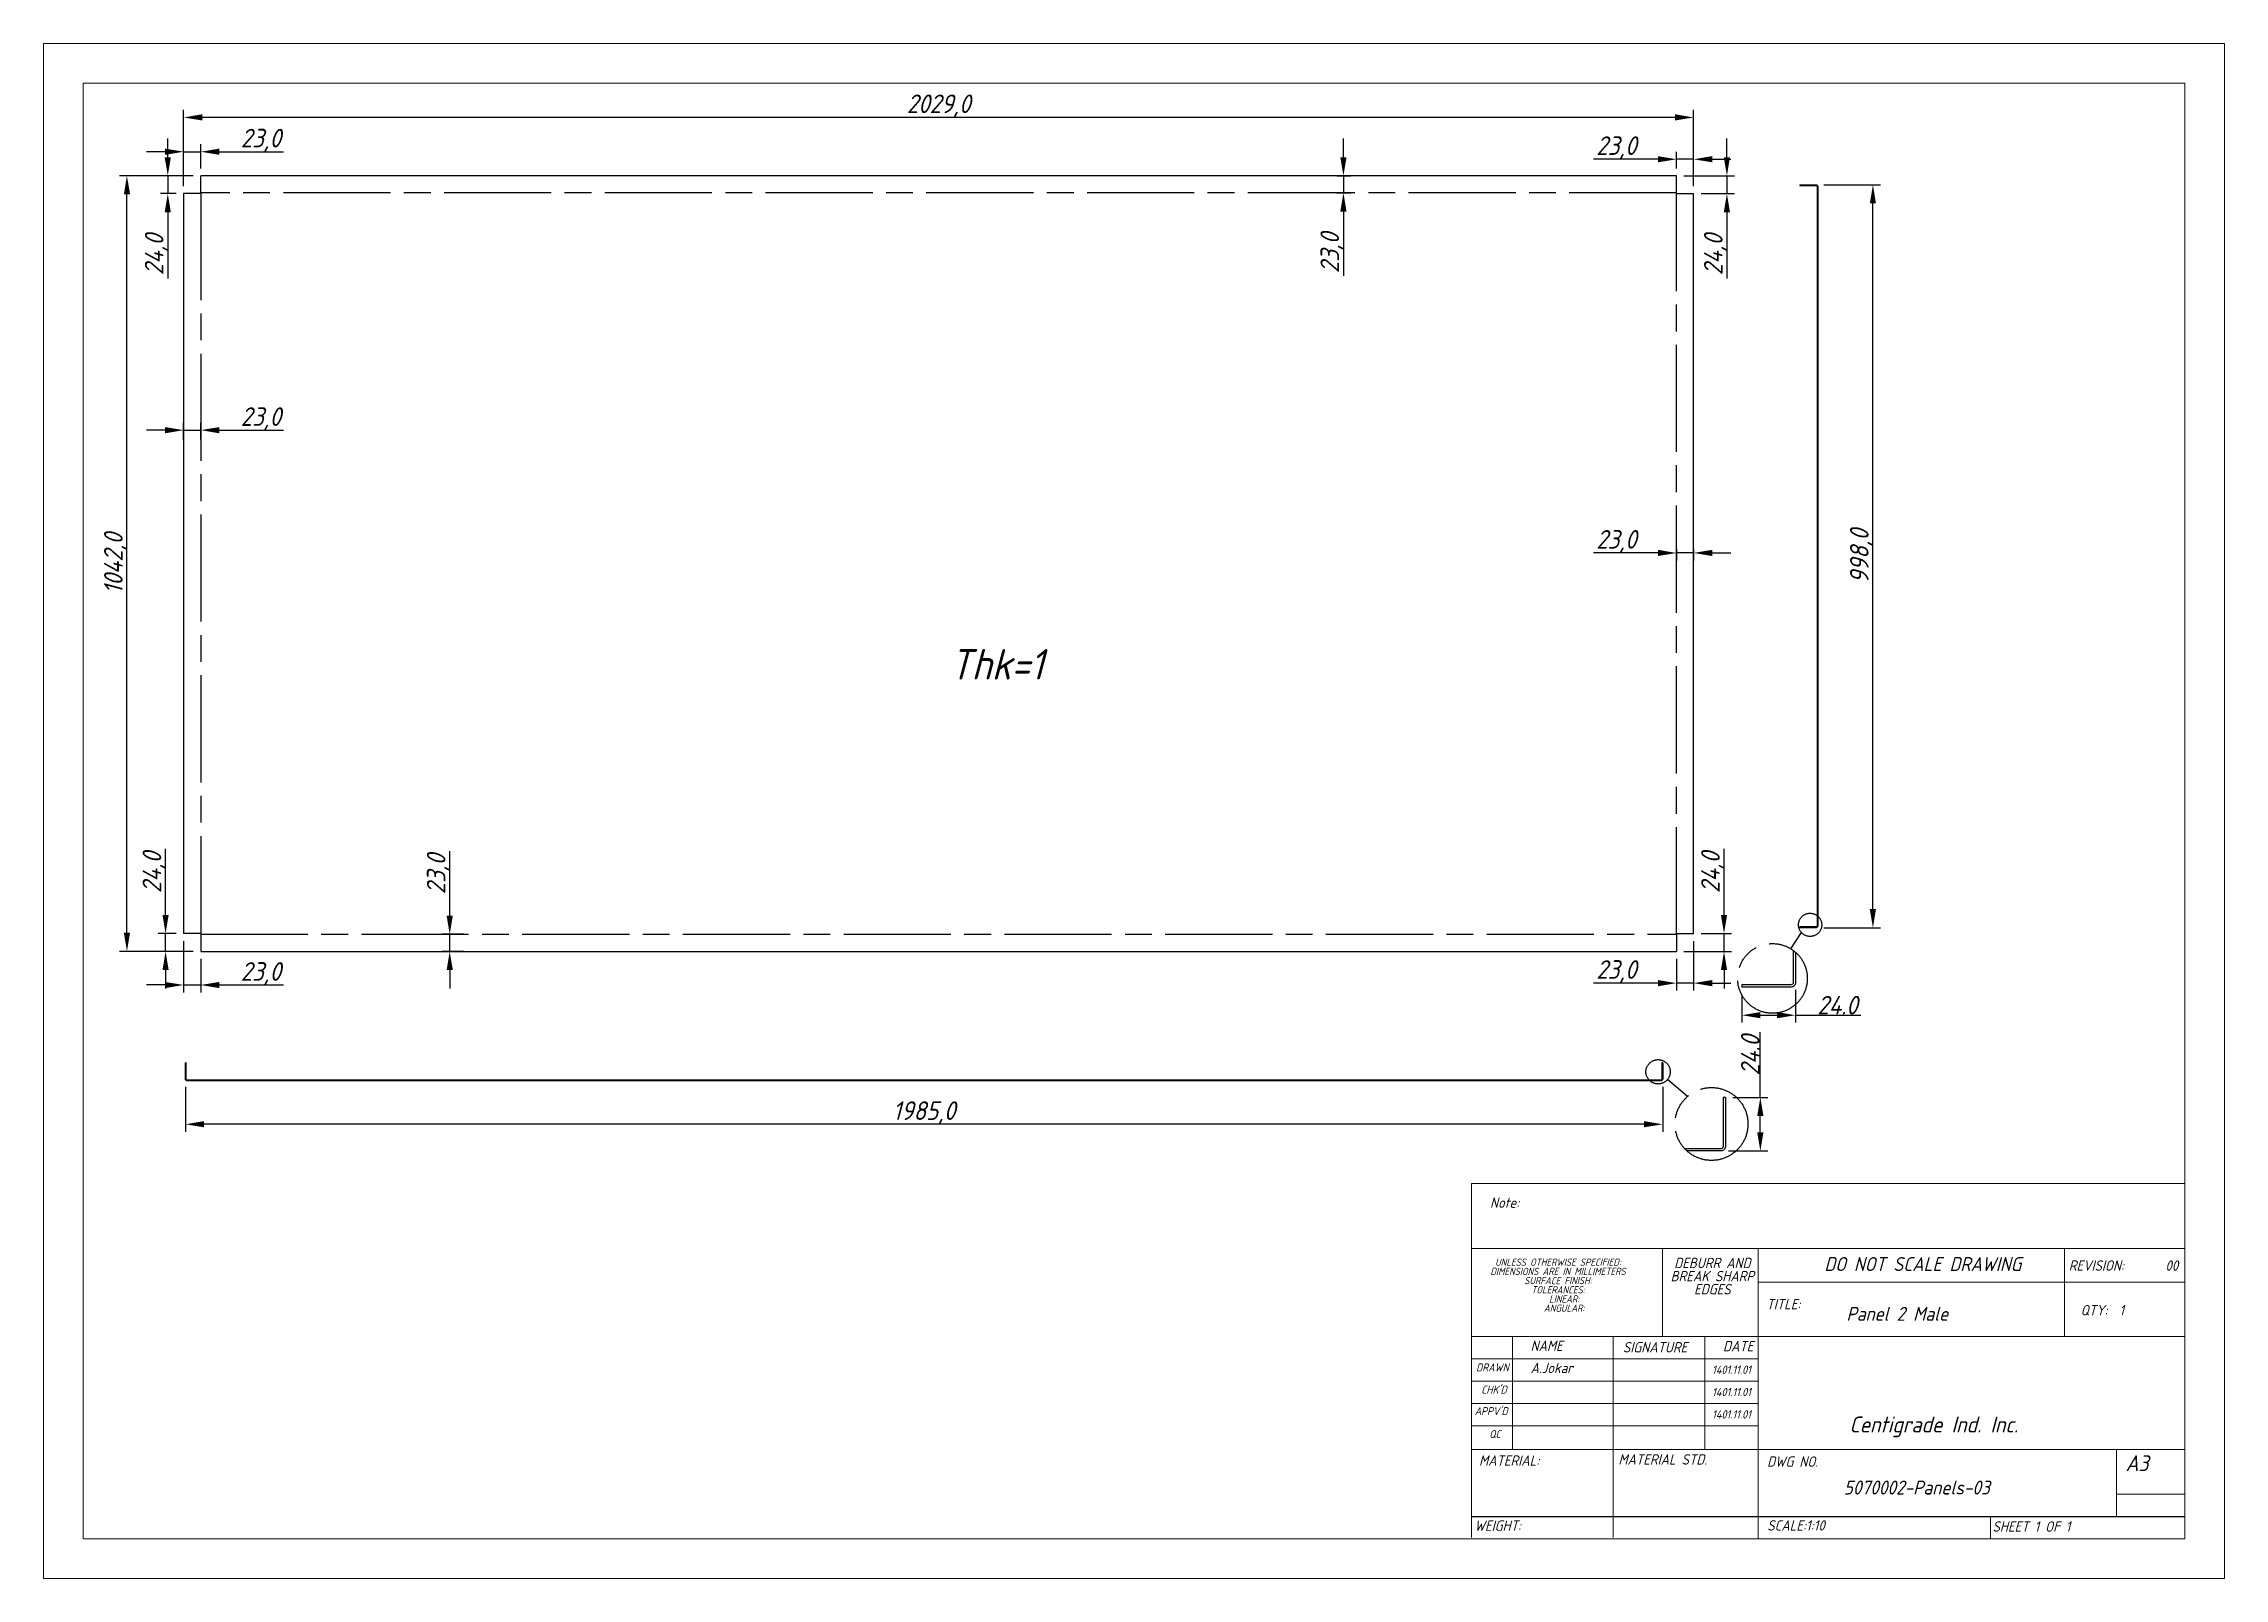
# Model space of a CAD drawing. Header units: inches. Extents: x 18597 to 101525, y -10106 to 51.
# Drawn here: x 37158 to 40088, y -2376 to -314 of the extents above; entities that cross this region are included whole.
import ezdxf

# ---------------------------------------------------------------- set-up
doc = ezdxf.new("R2010")
doc.units = ezdxf.units.IN
doc.header["$LTSCALE"] = 6
doc.header["$MEASUREMENT"] = 0
doc.linetypes.add('ACAD_ISO08W100', pattern=[36, 24, -3, 6, -3])
doc.linetypes.add('SLD-Solid', pattern=[0])
doc.styles.add('GENISO', font='geniso.shx', dxfattribs={"oblique": 15})
doc.dimstyles.new('Scale', dxfattribs={"dimscale": 10, "dimtxt": 2.5, "dimasz": 2.5, "dimexe": 1, "dimexo": 1, "dimgap": 0.1, "dimtad": 1, "dimdec": 1, "dimzin": 0, "dimtxsty": 'GENISO', "dimcen": 2.5, "dimclrd": 1, "dimclre": 1, "dimclrt": 256, "dimadec": 0, "dimazin": 0, "dimtfac": 1, "dimtdec": 1, "dimtmove": 0, "dimatfit": 3, "dimfxl": 1, "dimtzin": 0, "dimlwd": -1, "dimlwe": -1, "dimarcsym": 0})

msp = doc.modelspace()

# ---------------------------------------------------------------- texts
at = {"style": 'GENISO', "oblique": 15}
msp.add_text('Thk=1', height=40.989, dxfattribs=at).set_placement((38375.67, -1168.06))
at = {"attachment_point": 5, "style": 'GENISO'}
for s, insert, char_height in [('Note:', (39121.19, -1870.81), 13.922), ('DIMENSIONS ARE IN MILLIMETERS', (39192.94, -1963.15), 9.7451), ('UNLESS OTHERWISE SPECIFIED:', (39192.94, -1950.8), 9.7451), ('BREAK SHARP', (39400.31, -1969.51), 13.9215), ('DEBURR AND', (39400.31, -1951.86), 13.922), ('DO NOT SCALE DRAWING', (39683.14, -1953.32), 18.7405), ('REVISION:       00', (39952.75, -1955.3), 13.9215), ('SURFACE FINISH:', (39192.94, -1975.51), 9.7451), ('TOLERANCES:', (39192.94, -1987.87), 9.7451), ('EDGES', (39400.31, -1987.16), 13.922), ('ANGULAR:', (39201.29, -2012.58), 9.745), ('LINEAR:', (39201.29, -2000.22), 9.745), ('TITLE:', (39495.85, -2007.11), 13.922), ('Panel 2 Male', (39648.79, -2020.16), 18.7405), ('QTY:  1', (39924.35, -2015.32), 13.922), ('NAME', (39177.65, -2063.09), 13.922), ('SIGNATURE', (39323.4, -2065.08), 13.922), ('DATE', (39435.05, -2063.53), 13.922), ('DRAWN', (39104.82, -2092.16), 10.709), ('A.Jokar', (39184.46, -2092.88), 13.922), ('1401.11.01', (39426.04, -2095.25), 11.137), ("CHK'D", (39106.91, -2121.98), 10.709), ('1401.11.01', (39426.04, -2125.26), 11.137), ("APPV'D", (39103.11, -2150.9), 10.709), ('1401.11.01', (39426.04, -2155.27), 11.137), ('Centigrade Ind. Inc.', (39697.79, -2172.06), 21.4177), ('QC', (39108.21, -2181.62), 10.709), ('MATERIAL:', (39127.29, -2217.33), 13.922), ('MATERIAL STD.', (39333.66, -2215.75), 13.9215), ('DWG NO.', (39508.11, -2218.66), 13.922), ('A3', (39970.94, -2220.87), 21.418), ('5070002-Panels-03', (39674.97, -2253.52), 18.7405), ('WEIGHT:', (39111.98, -2304.76), 13.922), ('SCALE:1:10', (39512.73, -2304.43), 13.922), ('SHEET 1 OF 1', (39829.09, -2305.91), 13.9215)]:
    msp.add_mtext(s, dxfattribs=dict(at, insert=insert, char_height=char_height))

# ---------------------------------------------------------------- blocks, each defined once
blk = doc.blocks.new('*D122')
at = {"color": 1, "transparency": 16777216}
for p, q in [((39464.8, -1729.4), (39464.8, -1641.6)), ((39427.9, -1729.4), (39474.8, -1729.4)), ((39464.8, -1776.4), (39464.8, -1754.4)), ((39421.9, -1801.4), (39474.8, -1801.4))]:
    blk.add_line(p, q, dxfattribs=at)
for points in [[(39460.6, -1754.4), (39469, -1754.4), (39464.8, -1729.4)], [(39460.6, -1776.4), (39469, -1776.4), (39464.8, -1801.4)]]:
    blk.add_solid(points, dxfattribs=at)
at = {"layer": 'Defpoints', "color": 0, "transparency": 16777216}
for p in [(39417.9, -1729.4), (39464.8, -1729.4), (39411.9, -1801.4)]:
    blk.add_point(p, dxfattribs=at)
at = {"transparency": 16777216, "insert": (39451.3, -1673), "char_height": 25, "attachment_point": 5, "rotation": 90, "style": 'GENISO'}
blk.add_mtext('24.0', dxfattribs=at)
blk = doc.blocks.new('*D123')
at = {"color": 1, "transparency": 16777216}
for p, q in [((39440, -1591.1), (39440, -1629)), ((39512, -1585.1), (39512, -1629)), ((39465, -1619), (39487, -1619)), ((39512, -1619), (39599.7, -1619))]:
    blk.add_line(p, q, dxfattribs=at)
for points in [[(39465, -1614.8), (39465, -1623.1), (39440, -1619)], [(39487, -1614.8), (39487, -1623.1), (39512, -1619)]]:
    blk.add_solid(points, dxfattribs=at)
at = {"layer": 'Defpoints', "color": 0, "transparency": 16777216}
for p in [(39440, -1581.1), (39512, -1575.1), (39512, -1619)]:
    blk.add_point(p, dxfattribs=at)
at = {"transparency": 16777216, "insert": (39568.4, -1605.5), "char_height": 25, "attachment_point": 5, "style": 'GENISO'}
blk.add_mtext('24.0', dxfattribs=at)
blk = doc.blocks.new('*D124')
at = {"color": 1, "transparency": 16777216}
for p, q in [((37348.6, -1715.1), (37348.6, -1775.5)), ((39333.6, -1715.1), (39333.6, -1775.5)), ((39308.6, -1765.5), (37373.6, -1765.5))]:
    blk.add_line(p, q, dxfattribs=at)
for points in [[(37373.6, -1761.3), (37373.6, -1769.6), (37348.6, -1765.5)], [(39308.6, -1761.3), (39308.6, -1769.6), (39333.6, -1765.5)]]:
    blk.add_solid(points, dxfattribs=at)
at = {"layer": 'Defpoints', "color": 0, "transparency": 16777216}
for p in [(37348.6, -1705.1), (39333.6, -1705.1), (37348.6, -1765.5)]:
    blk.add_point(p, dxfattribs=at)
at = {"transparency": 16777216, "insert": (38341.1, -1750.1), "char_height": 25, "attachment_point": 5, "style": 'GENISO'}
blk.add_mtext('1985,0', dxfattribs=at)
blk = doc.blocks.new('*D125')
at = {"color": 1, "transparency": 16777216}
for p, q in [((39550, -503.5), (39626.1, -503.5)), ((39616.1, -1476.5), (39616.1, -528.5)), ((39550, -1501.5), (39626.1, -1501.5))]:
    blk.add_line(p, q, dxfattribs=at)
for points in [[(39611.9, -528.5), (39620.2, -528.5), (39616.1, -503.5)], [(39611.9, -1476.5), (39620.2, -1476.5), (39616.1, -1501.5)]]:
    blk.add_solid(points, dxfattribs=at)
at = {"layer": 'Defpoints', "color": 0, "transparency": 16777216}
for p in [(39540, -503.5), (39616.1, -503.5), (39540, -1501.5)]:
    blk.add_point(p, dxfattribs=at)
at = {"transparency": 16777216, "insert": (39600.7, -1002.5), "char_height": 25, "attachment_point": 5, "rotation": 90, "style": 'GENISO'}
blk.add_mtext('998,0', dxfattribs=at)
blk = doc.blocks.new('*D133')
at = {"color": 1, "transparency": 16777216}
for p, q in [((37321.9, -1484.3), (37321.9, -1395.3)), ((37336.2, -1509.3), (37311.9, -1509.3)), ((37321.9, -1533.3), (37321.9, -1509.3)), ((37359.2, -1533.3), (37311.9, -1533.3)), ((37321.9, -1558.3), (37321.9, -1583.3))]:
    blk.add_line(p, q, dxfattribs=at)
for points in [[(37317.8, -1484.3), (37326.1, -1484.3), (37321.9, -1509.3)], [(37317.8, -1558.3), (37326.1, -1558.3), (37321.9, -1533.3)]]:
    blk.add_solid(points, dxfattribs=at)
at = {"layer": 'Defpoints', "color": 0, "transparency": 16777216}
for p in [(37321.9, -1509.3), (37346.2, -1509.3), (37369.2, -1533.3)]:
    blk.add_point(p, dxfattribs=at)
at = {"transparency": 16777216, "insert": (37306.5, -1427.3), "char_height": 25, "attachment_point": 5, "rotation": 90, "style": 'GENISO'}
blk.add_mtext('24,0', dxfattribs=at)
blk = doc.blocks.new('*D130')
at = {"color": 1, "transparency": 16777216}
for p, q in [((37324.9, -466.3), (37324.9, -441.3)), ((37359.2, -491.3), (37314.9, -491.3)), ((37324.9, -491.3), (37324.9, -515.3)), ((37336.2, -515.3), (37314.9, -515.3)), ((37324.9, -540.3), (37324.9, -629.2))]:
    blk.add_line(p, q, dxfattribs=at)
for points in [[(37320.7, -466.3), (37329, -466.3), (37324.9, -491.3)], [(37320.7, -540.3), (37329, -540.3), (37324.9, -515.3)]]:
    blk.add_solid(points, dxfattribs=at)
at = {"layer": 'Defpoints', "color": 0, "transparency": 16777216}
for p in [(37369.2, -491.3), (37324.9, -515.3), (37346.2, -515.3)]:
    blk.add_point(p, dxfattribs=at)
at = {"transparency": 16777216, "insert": (37309.5, -597.3), "char_height": 25, "attachment_point": 5, "rotation": 90, "style": 'GENISO'}
blk.add_mtext('24,0', dxfattribs=at)
blk = doc.blocks.new('*D131')
at = {"color": 1, "transparency": 16777216}
for p, q in [((39419.9, -466.3), (39419.9, -441.3)), ((39362.2, -491.3), (39429.9, -491.3)), ((39419.9, -491.3), (39419.9, -515.3)), ((39385.2, -515.3), (39429.9, -515.3)), ((39419.9, -540.3), (39419.9, -629.2))]:
    blk.add_line(p, q, dxfattribs=at)
for points in [[(39415.7, -466.3), (39424, -466.3), (39419.9, -491.3)], [(39415.7, -540.3), (39424, -540.3), (39419.9, -515.3)]]:
    blk.add_solid(points, dxfattribs=at)
at = {"layer": 'Defpoints', "color": 0, "transparency": 16777216}
for p in [(39352.2, -491.3), (39375.2, -515.3), (39419.9, -515.3)]:
    blk.add_point(p, dxfattribs=at)
at = {"transparency": 16777216, "insert": (39404.5, -597.3), "char_height": 25, "attachment_point": 5, "rotation": 90, "style": 'GENISO'}
blk.add_mtext('24,0', dxfattribs=at)
blk = doc.blocks.new('*D132')
at = {"color": 1, "transparency": 16777216}
for p, q in [((39416, -1484.3), (39416, -1395.3)), ((39385.2, -1509.3), (39426, -1509.3)), ((39416, -1533.3), (39416, -1509.3)), ((39362.2, -1533.3), (39426, -1533.3)), ((39416, -1558.3), (39416, -1583.3))]:
    blk.add_line(p, q, dxfattribs=at)
for points in [[(39411.9, -1484.3), (39420.2, -1484.3), (39416, -1509.3)], [(39411.9, -1558.3), (39420.2, -1558.3), (39416, -1533.3)]]:
    blk.add_solid(points, dxfattribs=at)
at = {"layer": 'Defpoints', "color": 0, "transparency": 16777216}
for p in [(39375.2, -1509.3), (39416, -1509.3), (39352.2, -1533.3)]:
    blk.add_point(p, dxfattribs=at)
at = {"transparency": 16777216, "insert": (39400.7, -1427.3), "char_height": 25, "attachment_point": 5, "rotation": 90, "style": 'GENISO'}
blk.add_mtext('24,0', dxfattribs=at)
blk = doc.blocks.new('*D110')
at = {"color": 1, "transparency": 16777216}
for p, q in [((39375.2, -1519.3), (39375.2, -1585.9)), ((39352.2, -1543.3), (39352.2, -1585.9)), ((39327.2, -1575.9), (39240.7, -1575.9)), ((39375.2, -1575.9), (39352.2, -1575.9)), ((39400.2, -1575.9), (39425.2, -1575.9))]:
    blk.add_line(p, q, dxfattribs=at)
for points in [[(39327.2, -1571.7), (39327.2, -1580.1), (39352.2, -1575.9)], [(39400.2, -1571.7), (39400.2, -1580.1), (39375.2, -1575.9)]]:
    blk.add_solid(points, dxfattribs=at)
at = {"layer": 'Defpoints', "color": 0, "transparency": 16777216}
for p in [(39375.2, -1509.3), (39352.2, -1533.3), (39352.2, -1575.9)]:
    blk.add_point(p, dxfattribs=at)
at = {"transparency": 16777216, "insert": (39271.4, -1560.5), "char_height": 25, "attachment_point": 5, "style": 'GENISO'}
blk.add_mtext('23,0', dxfattribs=at)
blk = doc.blocks.new('*D111')
at = {"color": 1, "transparency": 16777216}
for p, q in [((37346.2, -1519.3), (37346.2, -1588.4)), ((37369.2, -1543.3), (37369.2, -1588.4)), ((37321.2, -1578.4), (37296.2, -1578.4)), ((37346.2, -1578.4), (37369.2, -1578.4)), ((37394.2, -1578.4), (37480.6, -1578.4))]:
    blk.add_line(p, q, dxfattribs=at)
for points in [[(37321.2, -1574.3), (37321.2, -1582.6), (37346.2, -1578.4)], [(37394.2, -1574.3), (37394.2, -1582.6), (37369.2, -1578.4)]]:
    blk.add_solid(points, dxfattribs=at)
at = {"layer": 'Defpoints', "color": 0, "transparency": 16777216}
for p in [(37346.2, -1509.3), (37369.2, -1533.3), (37369.2, -1578.4)]:
    blk.add_point(p, dxfattribs=at)
at = {"transparency": 16777216, "insert": (37449.9, -1563.1), "char_height": 25, "attachment_point": 5, "style": 'GENISO'}
blk.add_mtext('23,0', dxfattribs=at)
blk = doc.blocks.new('*D112')
at = {"color": 1, "transparency": 16777216}
for p, q in [((37321.2, -459), (37296.2, -459)), ((37346.2, -505.3), (37346.2, -449)), ((37346.2, -459), (37369.2, -459)), ((37369.2, -481.3), (37369.2, -449)), ((37394.2, -459), (37480.6, -459))]:
    blk.add_line(p, q, dxfattribs=at)
for points in [[(37321.2, -454.8), (37321.2, -463.1), (37346.2, -459)], [(37394.2, -454.8), (37394.2, -463.1), (37369.2, -459)]]:
    blk.add_solid(points, dxfattribs=at)
at = {"layer": 'Defpoints', "color": 0, "transparency": 16777216}
for p in [(37369.2, -459), (37369.2, -491.3), (37346.2, -515.3)]:
    blk.add_point(p, dxfattribs=at)
at = {"transparency": 16777216, "insert": (37449.9, -443.6), "char_height": 25, "attachment_point": 5, "style": 'GENISO'}
blk.add_mtext('23,0', dxfattribs=at)
blk = doc.blocks.new('*D113')
at = {"color": 1, "transparency": 16777216}
for p, q in [((39352.2, -481.3), (39352.2, -459.1)), ((39375.2, -505.3), (39375.2, -459.1)), ((39327.2, -469.1), (39240.7, -469.1)), ((39375.2, -469.1), (39352.2, -469.1)), ((39400.2, -469.1), (39425.2, -469.1))]:
    blk.add_line(p, q, dxfattribs=at)
for points in [[(39327.2, -464.9), (39327.2, -473.2), (39352.2, -469.1)], [(39400.2, -464.9), (39400.2, -473.2), (39375.2, -469.1)]]:
    blk.add_solid(points, dxfattribs=at)
at = {"layer": 'Defpoints', "color": 0, "transparency": 16777216}
for p in [(39352.2, -469.1), (39352.2, -491.3), (39375.2, -515.3)]:
    blk.add_point(p, dxfattribs=at)
at = {"transparency": 16777216, "insert": (39271.4, -453.7), "char_height": 25, "attachment_point": 5, "style": 'GENISO'}
blk.add_mtext('23,0', dxfattribs=at)
blk = doc.blocks.new('*D114')
at = {"color": 1, "transparency": 16777216}
for p, q in [((37346.2, -505.3), (37346.2, -402.9)), ((39375.2, -505.3), (39375.2, -402.9)), ((39350.2, -412.9), (37371.2, -412.9))]:
    blk.add_line(p, q, dxfattribs=at)
for points in [[(37371.2, -408.7), (37371.2, -417), (37346.2, -412.9)], [(39350.2, -408.7), (39350.2, -417), (39375.2, -412.9)]]:
    blk.add_solid(points, dxfattribs=at)
at = {"layer": 'Defpoints', "color": 0, "transparency": 16777216}
for p in [(37346.2, -412.9), (37346.2, -515.3), (39375.2, -515.3)]:
    blk.add_point(p, dxfattribs=at)
at = {"transparency": 16777216, "insert": (38360.7, -397.5), "char_height": 25, "attachment_point": 5, "style": 'GENISO'}
blk.add_mtext('2029,0', dxfattribs=at)
blk = doc.blocks.new('*D115')
at = {"color": 1, "transparency": 16777216}
for p, q in [((37359.2, -491.3), (37260, -491.3)), ((37270, -1508.3), (37270, -516.3)), ((37359.2, -1533.3), (37260, -1533.3))]:
    blk.add_line(p, q, dxfattribs=at)
for points in [[(37265.9, -516.3), (37274.2, -516.3), (37270, -491.3)], [(37265.9, -1508.3), (37274.2, -1508.3), (37270, -1533.3)]]:
    blk.add_solid(points, dxfattribs=at)
at = {"layer": 'Defpoints', "color": 0, "transparency": 16777216}
for p in [(37270, -491.3), (37369.2, -491.3), (37369.2, -1533.3)]:
    blk.add_point(p, dxfattribs=at)
at = {"transparency": 16777216, "insert": (37254.7, -1012.3), "char_height": 25, "attachment_point": 5, "rotation": 90, "style": 'GENISO'}
blk.add_mtext('1042,0', dxfattribs=at)
blk = doc.blocks.new('*D138')
at = {"color": 1, "transparency": 16777216}
for p, q in [((39352.2, -993), (39352.2, -1008)), ((39375.2, -993), (39375.2, -1008)), ((39327.2, -998), (39240.7, -998)), ((39375.2, -998), (39352.2, -998)), ((39400.2, -998), (39425.2, -998))]:
    blk.add_line(p, q, dxfattribs=at)
for points in [[(39327.2, -993.8), (39327.2, -1002.1), (39352.2, -998)], [(39400.2, -993.8), (39400.2, -1002.1), (39375.2, -998)]]:
    blk.add_solid(points, dxfattribs=at)
at = {"layer": 'Defpoints', "color": 0, "transparency": 16777216}
for p in [(39352.2, -983), (39375.2, -983), (39352.2, -998)]:
    blk.add_point(p, dxfattribs=at)
at = {"transparency": 16777216, "insert": (39271.4, -982.6), "char_height": 25, "attachment_point": 5, "style": 'GENISO'}
blk.add_mtext('23,0', dxfattribs=at)
blk = doc.blocks.new('*D139')
at = {"color": 1, "transparency": 16777216}
for p, q in [((38904.6, -466.3), (38904.6, -441.3)), ((38895.9, -491.3), (38914.6, -491.3)), ((38904.6, -491.3), (38904.6, -514.3)), ((38895.9, -514.3), (38914.6, -514.3)), ((38904.6, -539.3), (38904.6, -625.7))]:
    blk.add_line(p, q, dxfattribs=at)
for points in [[(38900.4, -466.3), (38908.8, -466.3), (38904.6, -491.3)], [(38900.4, -539.3), (38908.8, -539.3), (38904.6, -514.3)]]:
    blk.add_solid(points, dxfattribs=at)
at = {"layer": 'Defpoints', "color": 0, "transparency": 16777216}
for p in [(38885.9, -491.3), (38885.9, -514.3), (38904.6, -514.3)]:
    blk.add_point(p, dxfattribs=at)
at = {"transparency": 16777216, "insert": (38889.2, -595), "char_height": 25, "attachment_point": 5, "rotation": 90, "style": 'GENISO'}
blk.add_mtext('23,0', dxfattribs=at)
blk = doc.blocks.new('*D140')
at = {"color": 1, "transparency": 16777216}
for p, q in [((37321.2, -833), (37296.2, -833)), ((37346.2, -845.7), (37346.2, -823)), ((37346.2, -833), (37369.2, -833)), ((37369.2, -845.7), (37369.2, -823)), ((37394.2, -833), (37480.6, -833))]:
    blk.add_line(p, q, dxfattribs=at)
for points in [[(37321.2, -828.9), (37321.2, -837.2), (37346.2, -833)], [(37394.2, -828.9), (37394.2, -837.2), (37369.2, -833)]]:
    blk.add_solid(points, dxfattribs=at)
at = {"layer": 'Defpoints', "color": 0, "transparency": 16777216}
for p in [(37369.2, -833), (37346.2, -855.7), (37369.2, -855.7)]:
    blk.add_point(p, dxfattribs=at)
at = {"transparency": 16777216, "insert": (37449.9, -817.7), "char_height": 25, "attachment_point": 5, "style": 'GENISO'}
blk.add_mtext('23,0', dxfattribs=at)
blk = doc.blocks.new('*D141')
at = {"color": 1, "transparency": 16777216}
for p, q in [((37703.7, -1485.3), (37703.7, -1398.8)), ((37722.5, -1510.3), (37693.7, -1510.3)), ((37703.7, -1533.3), (37703.7, -1510.3)), ((37722.5, -1533.3), (37693.7, -1533.3)), ((37703.7, -1558.3), (37703.7, -1583.3))]:
    blk.add_line(p, q, dxfattribs=at)
for points in [[(37699.6, -1485.3), (37707.9, -1485.3), (37703.7, -1510.3)], [(37699.6, -1558.3), (37707.9, -1558.3), (37703.7, -1533.3)]]:
    blk.add_solid(points, dxfattribs=at)
at = {"layer": 'Defpoints', "color": 0, "transparency": 16777216}
for p in [(37703.7, -1510.3), (37732.5, -1510.3), (37732.5, -1533.3)]:
    blk.add_point(p, dxfattribs=at)
at = {"transparency": 16777216, "insert": (37688.4, -1429.5), "char_height": 25, "attachment_point": 5, "rotation": 90, "style": 'GENISO'}
blk.add_mtext('23,0', dxfattribs=at)

# ---------------------------------------------------------------- dimensions: what is measured, and where the dimension line sits
for base, p1, p2, picture, middle in [((37346.16, -412.88), (39375.16, -515.27), (37346.16, -515.27), '*D114', (38360.66, -397.5)), ((37369.16, -458.97), (37346.16, -515.27), (37369.16, -491.27), '*D112', (37449.9, -443.59)), ((39352.16, -469.05), (39375.16, -515.27), (39352.16, -491.27), '*D113', (39271.43, -453.67)), ((37369.16, -833.03), (37346.16, -855.66), (37369.16, -855.66), '*D140', (37449.9, -817.66)), ((39352.16, -997.98), (39375.16, -983.02), (39352.16, -983.02), '*D138', (39271.43, -982.6)), ((37369.16, -1578.45), (37346.16, -1509.27), (37369.16, -1533.27), '*D111', (37449.9, -1563.07)), ((39352.16, -1575.91), (39375.16, -1509.27), (39352.16, -1533.27), '*D110', (39271.43, -1560.53)), ((37348.63, -1765.48), (39333.63, -1705.06), (37348.63, -1705.06), '*D124', (38341.13, -1750.11))]:
    dim = msp.add_linear_dim(base=base, p1=p1, p2=p2, dimstyle='Scale')
    dim.commit()
    dim.dimension.update_dxf_attribs({"geometry": picture, "text_midpoint": middle})
for base, p1, p2, picture, middle in [((37324.86, -515.27), (37369.16, -491.27), (37346.16, -515.27), '*D130', (37309.48, -597.25)), ((38904.59, -514.27), (38885.93, -491.27), (38885.93, -514.27), '*D139', (38889.21, -595)), ((39419.85, -515.27), (39352.16, -491.27), (39375.16, -515.27), '*D131', (39404.48, -597.25)), ((37270.03, -491.27), (37369.16, -1533.27), (37369.16, -491.27), '*D115', (37254.65, -1012.27)), ((39616.06, -503.45), (39539.98, -1501.45), (39539.98, -503.45), '*D125', (39600.69, -1002.45)), ((37321.92, -1509.27), (37369.16, -1533.27), (37346.16, -1509.27), '*D133', (37306.55, -1427.29)), ((37703.73, -1510.27), (37732.53, -1533.27), (37732.53, -1510.27), '*D141', (37688.35, -1429.54)), ((39416.03, -1509.27), (39352.16, -1533.27), (39375.16, -1509.27), '*D132', (39400.65, -1427.29))]:
    dim = msp.add_linear_dim(base=base, p1=p1, p2=p2, angle=90, dimstyle='Scale')
    dim.commit()
    dim.dimension.update_dxf_attribs({"geometry": picture, "text_midpoint": middle})
dim = msp.add_linear_dim(base=(39512, -1618.96), p1=(39440, -1581.13), p2=(39512, -1575.13), text='24.0', dimstyle='Scale')
dim.commit()
dim.dimension.update_dxf_attribs({"geometry": '*D123', "text_midpoint": (39568.36, -1618.96), "dimtype": 160})
dim = msp.add_linear_dim(base=(39464.81, -1729.36), p1=(39411.87, -1801.36), p2=(39417.87, -1729.36), angle=90, text='24.0', dimstyle='Scale')
dim.commit()
dim.dimension.update_dxf_attribs({"geometry": '*D122', "text_midpoint": (39464.81, -1673), "dimtype": 160})

# ---------------------------------------------------------------- linework, layer by layer
for p, q in [((37369.16, -514.27), (37369.16, -491.27)), ((39352.16, -514.27), (39352.16, -491.27)), ((37369.16, -515.27), (37346.16, -515.27)), ((39352.16, -515.27), (39375.16, -515.27)), ((39517.98, -503.45), (39517.98, -504.45)), ((37369.16, -1509.27), (37346.16, -1509.27)), ((37369.16, -1510.27), (37369.16, -1533.27)), ((39352.16, -1509.27), (39375.16, -1509.27)), ((39352.16, -1510.27), (39352.16, -1533.27)), ((39517.98, -1500.45), (39517.98, -1501.45)), ((39440, -1578.13), (39440, -1581.13)), ((37349.63, -1683.06), (37348.63, -1683.06)), ((39333.63, -1683.06), (39332.63, -1683.06)), ((39417.87, -1729.36), (39414.87, -1729.36)), ((39076.52, -2292.58), (40035.4, -2292.58))]:
    msp.add_line(p, q)
at = {"linetype": 'ACAD_ISO08W100'}
for p, q in [((39505.88, -1529.84), (39520.12, -1508.08)), ((39366.85, -1728.33), (39339.87, -1705.52))]:
    msp.add_line(p, q, dxfattribs=at)
at = {"color": 7, "linetype": 'SLD-Solid', "lineweight": 0}
for p, q in [((39076.52, -1845.29), (40035.4, -1845.29)), ((39076.52, -1845.29), (39076.52, -1932.47)), ((39076.52, -1932.47), (40035.4, -1932.47)), ((39076.52, -1932.47), (39076.52, -2320.83)), ((39333.54, -1932.47), (39333.54, -2050.75)), ((39462.05, -1932.47), (39462.05, -2322.59)), ((39873.63, -2050.75), (39873.63, -1932.47)), ((40035.4, -1977.49), (39462.05, -1977.49)), ((40035.4, -2050.75), (39076.52, -2050.75)), ((39131.59, -2050.75), (39131.59, -2202.56)), ((39267.1, -2050.75), (39267.1, -2320.83)), ((39390.02, -2050.75), (39390.02, -2202.56)), ((39462.05, -2320.83), (39462.05, -2050.75)), ((39462.05, -2080.76), (39076.52, -2080.76)), ((39462.05, -2110.76), (39076.52, -2110.76)), ((39462.05, -2140.77), (39076.52, -2140.77)), ((39462.05, -2170.78), (39076.52, -2170.78)), ((39149.95, -2202.56), (39076.52, -2202.56)), ((39149.95, -2202.56), (40035.4, -2202.56)), ((39943.61, -2292.58), (39943.61, -2202.56)), ((40035.4, -2262.58), (39943.61, -2262.58)), ((39774.14, -2322.59), (39774.14, -2292.58))]:
    msp.add_line(p, q, dxfattribs=at)
for points in [[(37158.05, -313.75), (40088.36, -313.75), (40088.36, -2375.55), (37158.05, -2375.55)], [(37211.01, -366.7), (40035.4, -366.7), (40035.4, -2322.59), (37211.01, -2322.59)]]:
    msp.add_lwpolyline(points, close=True, dxfattribs=at)
for points in [[(39352.16, -491.27), (37369.16, -491.27)], [(37346.16, -515.27), (37346.16, -1509.27)], [(39375.16, -1509.27), (39375.16, -515.27)], [(37369.16, -1533.27), (39352.16, -1533.27)]]:
    msp.add_lwpolyline(points)
at = {"linetype": 'ACAD_ISO08W100'}
msp.add_lwpolyline([(39352.16, -514.27), (37369.16, -514.27), (37369.16, -1510.27), (39352.16, -1510.27)], close=True, dxfattribs=at)
for points in [[(39517.98, -503.45), (39539.98, -503.45, -0.4142136), (39541.98, -505.45), (39541.98, -1499.45, -0.4142136), (39539.98, -1501.45), (39517.98, -1501.45)], [(39517.98, -504.45), (39539.98, -504.45, -0.4142136), (39540.98, -505.45), (39540.98, -1499.45, -0.4142136), (39539.98, -1500.45), (39517.98, -1500.45)], [(39509, -1531.96), (39509, -1575.13, -0.4142136), (39506, -1578.13), (39440, -1578.13)], [(39512, -1534.38), (39512, -1575.13, -0.4142136), (39506, -1581.13), (39440, -1581.13)], [(39333.63, -1683.06), (39333.63, -1705.06, -0.4142136), (39331.63, -1707.06), (37350.63, -1707.06, -0.4142136), (37348.63, -1705.06), (37348.63, -1683.06)], [(39332.63, -1683.06), (39332.63, -1705.06, -0.4142136), (39331.63, -1706.06), (37350.63, -1706.06, -0.4142136), (37349.63, -1705.06), (37349.63, -1683.06)], [(39414.87, -1729.36), (39414.87, -1795.36, -0.4142136), (39411.87, -1798.36), (39363.23, -1798.36)], [(39417.87, -1729.36), (39417.87, -1795.36, -0.4142136), (39411.87, -1801.36), (39366.26, -1801.36)]]:
    msp.add_lwpolyline(points, format="xyb")
for centre, radius in [((39531.68, -1497.6), 15.6), ((39481.1, -1569.55), 46.81), ((39327.41, -1694.98), 16.33), ((39399.2, -1765.11), 48.98)]:
    msp.add_circle(centre, radius, dxfattribs=at)

msp.set_redraw_order([(e.dxf.handle, doc.entitydb.next_handle()) for e in msp.query("TEXT MTEXT ATTDEF DIMENSION ARC_DIMENSION")])  # texts and dimensions are drawn at this point

doc.saveas('drawing.dxf')
